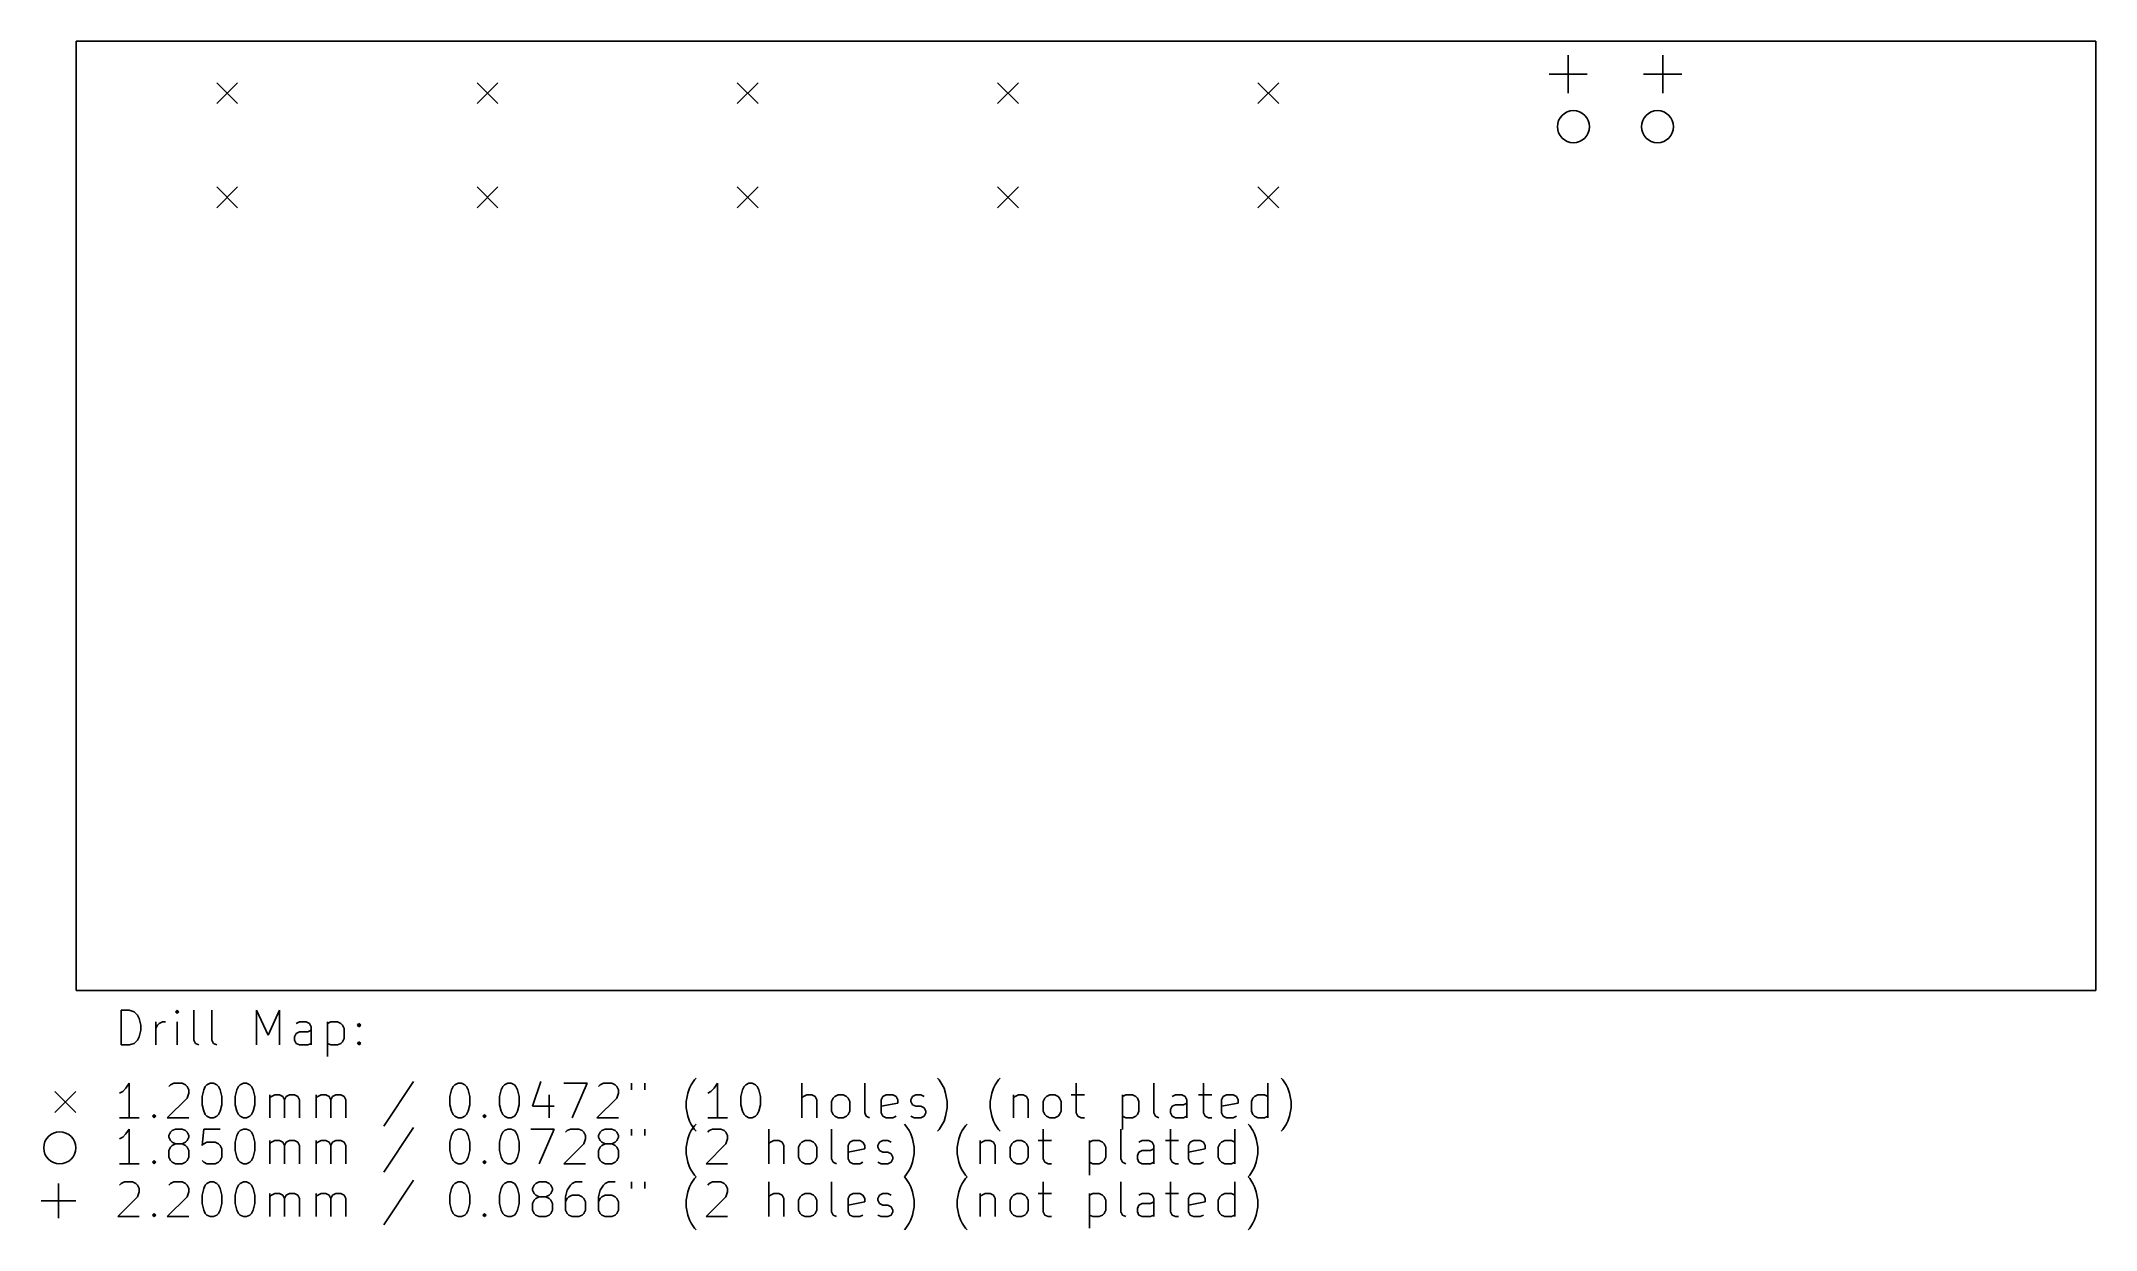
# Model space of a CAD drawing. Extents: x 3.64 to 8.31, y -4.96 to -2.26.
import ezdxf

# ---------------------------------------------------------------- set-up
doc = ezdxf.new("R2010")
doc.units = 0
doc.header["$MEASUREMENT"] = 0
doc.layers.add('BLACK', color=7, linetype='CONTINUOUS')

msp = doc.modelspace()

# ---------------------------------------------------------------- linework, layer by layer
at = {"layer": 'BLACK', "linetype": 'CONTINUOUS'}
for p, q in [((3.7244, -2.2638), (8.3071, -2.2638)), ((3.7244, -4.4173), (3.7244, -2.2638)), ((8.3071, -2.2638), (8.3071, -4.4173)), ((7.1096, -2.2953), (7.1096, -2.3819)), ((7.3242, -2.2953), (7.3242, -2.3819)), ((4.0433, -2.3583), (4.0906, -2.4055)), ((4.0906, -2.3583), (4.0433, -2.4055)), ((4.6339, -2.3583), (4.6811, -2.4055)), ((4.6811, -2.3583), (4.6339, -2.4055)), ((5.2244, -2.3583), (5.2717, -2.4055)), ((5.2717, -2.3583), (5.2244, -2.4055)), ((5.815, -2.3583), (5.8622, -2.4055)), ((5.8622, -2.3583), (5.815, -2.4055)), ((6.4055, -2.3583), (6.4528, -2.4055)), ((6.4528, -2.3583), (6.4055, -2.4055)), ((7.0663, -2.3386), (7.153, -2.3386)), ((7.2809, -2.3386), (7.3675, -2.3386)), ((4.0433, -2.5945), (4.0906, -2.6417)), ((4.0906, -2.5945), (4.0433, -2.6417)), ((4.6339, -2.5945), (4.6811, -2.6417)), ((4.6811, -2.5945), (4.6339, -2.6417)), ((5.2244, -2.5945), (5.2717, -2.6417)), ((5.2717, -2.5945), (5.2244, -2.6417)), ((5.815, -2.5945), (5.8622, -2.6417)), ((5.8622, -2.5945), (5.815, -2.6417)), ((6.4055, -2.5945), (6.4528, -2.6417)), ((6.4528, -2.5945), (6.4055, -2.6417)), ((8.3071, -4.4173), (3.7244, -4.4173)), ((3.8261, -4.5409), (3.8261, -4.4622)), ((3.8261, -4.4622), (3.8448, -4.4622)), ((3.8448, -4.4622), (3.8561, -4.4659)), ((3.8561, -4.4659), (3.8636, -4.4734)), ((3.8636, -4.4734), (3.8673, -4.4809)), ((3.9536, -4.4622), (3.9498, -4.4659)), ((3.9498, -4.4659), (3.9536, -4.4697)), ((3.9573, -4.4659), (3.9536, -4.4622)), ((3.9536, -4.4622), (3.9536, -4.4697)), ((3.9536, -4.4697), (3.9573, -4.4659)), ((3.9911, -4.5297), (3.9911, -4.4622)), ((4.0323, -4.5297), (4.0323, -4.4622)), ((4.1336, -4.5409), (4.1336, -4.4622)), ((4.1336, -4.4622), (4.1598, -4.5184)), ((4.1598, -4.5184), (4.186, -4.4622)), ((4.186, -4.4622), (4.186, -4.5409)), ((3.8673, -4.5222), (3.8636, -4.5297)), ((3.8673, -4.4809), (3.8711, -4.4959)), ((3.8711, -4.5072), (3.8673, -4.5222)), ((3.8711, -4.4959), (3.8711, -4.5072)), ((3.9048, -4.5409), (3.9048, -4.4884)), ((3.9048, -4.5034), (3.9086, -4.4959)), ((3.9086, -4.4959), (3.9123, -4.4922)), ((3.9123, -4.4922), (3.9198, -4.4884)), ((3.9198, -4.4884), (3.9273, -4.4884)), ((3.9536, -4.5409), (3.9536, -4.4884)), ((4.2198, -4.5222), (4.2235, -4.5147)), ((4.2198, -4.5297), (4.2198, -4.5222)), ((4.231, -4.4884), (4.2235, -4.4922)), ((4.2235, -4.5147), (4.231, -4.5109)), ((4.246, -4.4884), (4.231, -4.4884)), ((4.231, -4.5109), (4.2498, -4.5109)), ((4.2535, -4.4922), (4.246, -4.4884)), ((4.2498, -4.5109), (4.2573, -4.5072)), ((4.2573, -4.4997), (4.2535, -4.4922)), ((4.2573, -4.5409), (4.2573, -4.4997)), ((4.2948, -4.4884), (4.2948, -4.5672)), ((4.2948, -4.4922), (4.3023, -4.4884)), ((4.3023, -4.4884), (4.3173, -4.4884)), ((4.3173, -4.4884), (4.3248, -4.4922)), ((4.3248, -4.4922), (4.3285, -4.4959)), ((4.3285, -4.4959), (4.3323, -4.5034)), ((4.3323, -4.5034), (4.3323, -4.5259)), ((4.3623, -4.4959), (4.366, -4.4922)), ((4.366, -4.4997), (4.3623, -4.4959)), ((4.366, -4.4922), (4.3698, -4.4959)), ((4.366, -4.4922), (4.366, -4.4997)), ((4.3698, -4.4959), (4.366, -4.4997)), ((3.8448, -4.5409), (3.8261, -4.5409)), ((3.8561, -4.5372), (3.8448, -4.5409)), ((3.8636, -4.5297), (3.8561, -4.5372)), ((3.9948, -4.5372), (3.9911, -4.5297)), ((4.0023, -4.5409), (3.9948, -4.5372)), ((4.0361, -4.5372), (4.0323, -4.5297)), ((4.0436, -4.5409), (4.0361, -4.5372)), ((4.2235, -4.5372), (4.2198, -4.5297)), ((4.231, -4.5409), (4.2235, -4.5372)), ((4.2498, -4.5409), (4.231, -4.5409)), ((4.2573, -4.5372), (4.2498, -4.5409)), ((4.3023, -4.5409), (4.2948, -4.5372)), ((4.3173, -4.5409), (4.3023, -4.5409)), ((4.3248, -4.5372), (4.3173, -4.5409)), ((4.3285, -4.5334), (4.3248, -4.5372)), ((4.3323, -4.5259), (4.3285, -4.5334)), ((4.3623, -4.5372), (4.366, -4.5334)), ((4.366, -4.5409), (4.3623, -4.5372)), ((4.366, -4.5334), (4.3698, -4.5372)), ((4.366, -4.5334), (4.366, -4.5409)), ((4.3698, -4.5372), (4.366, -4.5409)), ((3.6762, -4.6467), (3.7234, -4.6939)), ((3.7234, -4.6467), (3.6762, -4.6939)), ((3.8298, -4.6463), (3.8223, -4.65)), ((3.8373, -4.6388), (3.8298, -4.6463)), ((3.8448, -4.6276), (3.8373, -4.6388)), ((3.8448, -4.7063), (3.8448, -4.6276)), ((3.9761, -4.6613), (3.9311, -4.7063)), ((3.9348, -4.6351), (3.9386, -4.6313)), ((3.9386, -4.6313), (3.9461, -4.6276)), ((3.9461, -4.6276), (3.9648, -4.6276)), ((3.9648, -4.6276), (3.9723, -4.6313)), ((3.9723, -4.6313), (3.9761, -4.6351)), ((3.9761, -4.6351), (3.9798, -4.6426)), ((3.9798, -4.65), (3.9761, -4.6613)), ((3.9798, -4.6426), (3.9798, -4.65)), ((4.0098, -4.6575), (4.0136, -4.6426)), ((4.0098, -4.6763), (4.0098, -4.6575)), ((4.0136, -4.6426), (4.0173, -4.6351)), ((4.0173, -4.6351), (4.0211, -4.6313)), ((4.0211, -4.6313), (4.0286, -4.6276)), ((4.0286, -4.6276), (4.0361, -4.6276)), ((4.0361, -4.6276), (4.0436, -4.6313)), ((4.0436, -4.6313), (4.0473, -4.6351)), ((4.0473, -4.6351), (4.0511, -4.6426)), ((4.0511, -4.6426), (4.0548, -4.6575)), ((4.0548, -4.6575), (4.0548, -4.6763)), ((4.0848, -4.6575), (4.0886, -4.6426)), ((4.0848, -4.6763), (4.0848, -4.6575)), ((4.0886, -4.6426), (4.0923, -4.6351)), ((4.0923, -4.6351), (4.0961, -4.6313)), ((4.0961, -4.6313), (4.1036, -4.6276)), ((4.1036, -4.6276), (4.1111, -4.6276)), ((4.1111, -4.6276), (4.1186, -4.6313)), ((4.1186, -4.6313), (4.1223, -4.6351)), ((4.1223, -4.6351), (4.1261, -4.6426)), ((4.1261, -4.6426), (4.1298, -4.6575)), ((4.1298, -4.6575), (4.1298, -4.6763)), ((4.1636, -4.7063), (4.1636, -4.6538)), ((4.1636, -4.6613), (4.1673, -4.6575)), ((4.1673, -4.6575), (4.1748, -4.6538)), ((4.1748, -4.6538), (4.186, -4.6538)), ((4.186, -4.6538), (4.1935, -4.6575)), ((4.1935, -4.6575), (4.1973, -4.665)), ((4.1973, -4.665), (4.201, -4.6575)), ((4.201, -4.6575), (4.2085, -4.6538)), ((4.2085, -4.6538), (4.2198, -4.6538)), ((4.2198, -4.6538), (4.2273, -4.6575)), ((4.2273, -4.6575), (4.231, -4.665)), ((4.2685, -4.7063), (4.2685, -4.6538)), ((4.2685, -4.6613), (4.2723, -4.6575)), ((4.2723, -4.6575), (4.2798, -4.6538)), ((4.2798, -4.6538), (4.291, -4.6538)), ((4.291, -4.6538), (4.2985, -4.6575)), ((4.2985, -4.6575), (4.3023, -4.665)), ((4.3023, -4.665), (4.306, -4.6575)), ((4.306, -4.6575), (4.3135, -4.6538)), ((4.3135, -4.6538), (4.3248, -4.6538)), ((4.3248, -4.6538), (4.3323, -4.6575)), ((4.3323, -4.6575), (4.336, -4.665)), ((4.4898, -4.6238), (4.4223, -4.725)), ((4.5723, -4.6575), (4.576, -4.6426)), ((4.5723, -4.6763), (4.5723, -4.6575)), ((4.576, -4.6426), (4.5797, -4.6351)), ((4.5797, -4.6351), (4.5835, -4.6313)), ((4.5835, -4.6313), (4.591, -4.6276)), ((4.591, -4.6276), (4.5985, -4.6276)), ((4.5985, -4.6276), (4.606, -4.6313)), ((4.606, -4.6313), (4.6097, -4.6351)), ((4.6097, -4.6351), (4.6135, -4.6426)), ((4.6135, -4.6426), (4.6172, -4.6575)), ((4.6172, -4.6575), (4.6172, -4.6763)), ((4.6847, -4.6575), (4.6885, -4.6426)), ((4.6847, -4.6763), (4.6847, -4.6575)), ((4.6885, -4.6426), (4.6922, -4.6351)), ((4.6922, -4.6351), (4.696, -4.6313)), ((4.696, -4.6313), (4.7035, -4.6276)), ((4.7035, -4.6276), (4.711, -4.6276)), ((4.711, -4.6276), (4.7185, -4.6313)), ((4.7185, -4.6313), (4.7222, -4.6351)), ((4.7222, -4.6351), (4.726, -4.6426)), ((4.726, -4.6426), (4.7297, -4.6575)), ((4.7297, -4.6575), (4.7297, -4.6763)), ((4.7785, -4.6238), (4.7597, -4.68)), ((4.7972, -4.6538), (4.7972, -4.7063)), ((4.831, -4.6276), (4.8835, -4.6276)), ((4.8835, -4.6276), (4.8497, -4.7063)), ((4.951, -4.6613), (4.906, -4.7063)), ((4.9097, -4.6351), (4.9135, -4.6313)), ((4.9135, -4.6313), (4.921, -4.6276)), ((4.921, -4.6276), (4.9397, -4.6276)), ((4.9397, -4.6276), (4.9472, -4.6313)), ((4.9472, -4.6313), (4.951, -4.6351)), ((4.951, -4.6351), (4.9547, -4.6426)), ((4.9547, -4.65), (4.951, -4.6613)), ((4.9547, -4.6426), (4.9547, -4.65)), ((4.9847, -4.6276), (4.9847, -4.6426)), ((5.0147, -4.6276), (5.0147, -4.6426)), ((5.1084, -4.6688), (5.1122, -4.65)), ((5.1122, -4.65), (5.1159, -4.6388)), ((5.1159, -4.6388), (5.1197, -4.6313)), ((5.1197, -4.6313), (5.1272, -4.6201)), ((5.1272, -4.6201), (5.1309, -4.6163)), ((5.1647, -4.6463), (5.1572, -4.65)), ((5.1722, -4.6388), (5.1647, -4.6463)), ((5.1797, -4.6276), (5.1722, -4.6388)), ((5.1797, -4.7063), (5.1797, -4.6276)), ((5.2322, -4.6575), (5.2359, -4.6426)), ((5.2322, -4.6763), (5.2322, -4.6575)), ((5.2359, -4.6426), (5.2397, -4.6351)), ((5.2397, -4.6351), (5.2434, -4.6313)), ((5.2434, -4.6313), (5.2509, -4.6276)), ((5.2509, -4.6276), (5.2584, -4.6276)), ((5.2584, -4.6276), (5.2659, -4.6313)), ((5.2659, -4.6313), (5.2697, -4.6351)), ((5.2697, -4.6351), (5.2734, -4.6426)), ((5.2734, -4.6426), (5.2772, -4.6575)), ((5.2772, -4.6575), (5.2772, -4.6763)), ((5.3709, -4.7063), (5.3709, -4.6276)), ((5.3746, -4.6575), (5.3709, -4.6613)), ((5.3821, -4.6538), (5.3746, -4.6575)), ((5.3934, -4.6538), (5.3821, -4.6538)), ((5.4009, -4.6575), (5.3934, -4.6538)), ((5.4046, -4.665), (5.4009, -4.6575)), ((5.4384, -4.6688), (5.4421, -4.6613)), ((5.4421, -4.6613), (5.4459, -4.6575)), ((5.4459, -4.6575), (5.4534, -4.6538)), ((5.4534, -4.6538), (5.4646, -4.6538)), ((5.4646, -4.6538), (5.4721, -4.6575)), ((5.4721, -4.6575), (5.4759, -4.6613)), ((5.4759, -4.6613), (5.4796, -4.6688)), ((5.5134, -4.695), (5.5134, -4.6276)), ((5.5509, -4.665), (5.5546, -4.6575)), ((5.5546, -4.6575), (5.5621, -4.6538)), ((5.5621, -4.6538), (5.5771, -4.6538)), ((5.5771, -4.6538), (5.5846, -4.6575)), ((5.5846, -4.6575), (5.5884, -4.665)), ((5.6184, -4.665), (5.6221, -4.6575)), ((5.6221, -4.6575), (5.6296, -4.6538)), ((5.6296, -4.6538), (5.6409, -4.6538)), ((5.6409, -4.6538), (5.6484, -4.6575)), ((5.6821, -4.6201), (5.6784, -4.6163)), ((5.6896, -4.6313), (5.6821, -4.6201)), ((5.6934, -4.6388), (5.6896, -4.6313)), ((5.6971, -4.65), (5.6934, -4.6388)), ((5.7009, -4.6688), (5.6971, -4.65)), ((5.7983, -4.6688), (5.8021, -4.65)), ((5.8021, -4.65), (5.8058, -4.6388)), ((5.8058, -4.6388), (5.8096, -4.6313)), ((5.8096, -4.6313), (5.8171, -4.6201)), ((5.8171, -4.6201), (5.8208, -4.6163)), ((5.8508, -4.6538), (5.8508, -4.7063)), ((5.8508, -4.6613), (5.8546, -4.6575)), ((5.8546, -4.6575), (5.8621, -4.6538)), ((5.8621, -4.6538), (5.8733, -4.6538)), ((5.8733, -4.6538), (5.8808, -4.6575)), ((5.8808, -4.6575), (5.8846, -4.665)), ((5.9183, -4.6688), (5.9221, -4.6613)), ((5.9221, -4.6613), (5.9258, -4.6575)), ((5.9258, -4.6575), (5.9333, -4.6538)), ((5.9333, -4.6538), (5.9446, -4.6538)), ((5.9446, -4.6538), (5.9521, -4.6575)), ((5.9521, -4.6575), (5.9558, -4.6613)), ((5.9558, -4.6613), (5.9596, -4.6688)), ((5.9821, -4.6538), (6.0121, -4.6538)), ((5.9933, -4.6276), (5.9933, -4.695)), ((6.0983, -4.6538), (6.0983, -4.7325)), ((6.0983, -4.6575), (6.1058, -4.6538)), ((6.1058, -4.6538), (6.1208, -4.6538)), ((6.1208, -4.6538), (6.1283, -4.6575)), ((6.1283, -4.6575), (6.1321, -4.6613)), ((6.1321, -4.6613), (6.1358, -4.6688)), ((6.1696, -4.695), (6.1696, -4.6276)), ((6.2183, -4.6538), (6.2108, -4.6575)), ((6.2333, -4.6538), (6.2183, -4.6538)), ((6.2408, -4.6575), (6.2333, -4.6538)), ((6.2445, -4.665), (6.2408, -4.6575)), ((6.2708, -4.6538), (6.3008, -4.6538)), ((6.282, -4.6276), (6.282, -4.695)), ((6.3233, -4.665), (6.327, -4.6575)), ((6.327, -4.6575), (6.3345, -4.6538)), ((6.3345, -4.6538), (6.3495, -4.6538)), ((6.3495, -4.6538), (6.357, -4.6575)), ((6.357, -4.6575), (6.3608, -4.665)), ((6.3908, -4.6688), (6.3945, -4.6613)), ((6.3945, -4.6613), (6.3983, -4.6575)), ((6.3983, -4.6575), (6.4058, -4.6538)), ((6.4058, -4.6538), (6.4208, -4.6538)), ((6.4208, -4.6538), (6.4283, -4.6575)), ((6.4283, -4.7063), (6.4283, -4.6276)), ((6.462, -4.6201), (6.4583, -4.6163)), ((6.4695, -4.6313), (6.462, -4.6201)), ((6.4733, -4.6388), (6.4695, -4.6313)), ((6.477, -4.65), (6.4733, -4.6388)), ((6.4808, -4.6688), (6.477, -4.65)), ((3.8673, -4.7063), (3.8223, -4.7063)), ((3.8973, -4.7025), (3.9011, -4.6988)), ((3.9011, -4.7063), (3.8973, -4.7025)), ((3.9011, -4.6988), (3.9048, -4.7025)), ((3.9011, -4.6988), (3.9011, -4.7063)), ((3.9048, -4.7025), (3.9011, -4.7063)), ((3.9311, -4.7063), (3.9798, -4.7063)), ((4.0136, -4.6913), (4.0098, -4.6763)), ((4.0173, -4.6988), (4.0136, -4.6913)), ((4.0211, -4.7025), (4.0173, -4.6988)), ((4.0286, -4.7063), (4.0211, -4.7025)), ((4.0361, -4.7063), (4.0286, -4.7063)), ((4.0436, -4.7025), (4.0361, -4.7063)), ((4.0473, -4.6988), (4.0436, -4.7025)), ((4.0511, -4.6913), (4.0473, -4.6988)), ((4.0548, -4.6763), (4.0511, -4.6913)), ((4.0886, -4.6913), (4.0848, -4.6763)), ((4.0923, -4.6988), (4.0886, -4.6913)), ((4.0961, -4.7025), (4.0923, -4.6988)), ((4.1036, -4.7063), (4.0961, -4.7025)), ((4.1111, -4.7063), (4.1036, -4.7063)), ((4.1186, -4.7025), (4.1111, -4.7063)), ((4.1223, -4.6988), (4.1186, -4.7025)), ((4.1261, -4.6913), (4.1223, -4.6988)), ((4.1298, -4.6763), (4.1261, -4.6913)), ((4.1973, -4.665), (4.1973, -4.7063)), ((4.231, -4.665), (4.231, -4.7063)), ((4.3023, -4.665), (4.3023, -4.7063)), ((4.336, -4.665), (4.336, -4.7063)), ((4.576, -4.6913), (4.5723, -4.6763)), ((4.5797, -4.6988), (4.576, -4.6913)), ((4.5835, -4.7025), (4.5797, -4.6988)), ((4.591, -4.7063), (4.5835, -4.7025)), ((4.5985, -4.7063), (4.591, -4.7063)), ((4.606, -4.7025), (4.5985, -4.7063)), ((4.6097, -4.6988), (4.606, -4.7025)), ((4.6135, -4.6913), (4.6097, -4.6988)), ((4.6172, -4.6763), (4.6135, -4.6913)), ((4.6472, -4.7025), (4.651, -4.6988)), ((4.651, -4.7063), (4.6472, -4.7025)), ((4.651, -4.6988), (4.6547, -4.7025)), ((4.651, -4.6988), (4.651, -4.7063)), ((4.6547, -4.7025), (4.651, -4.7063)), ((4.6885, -4.6913), (4.6847, -4.6763)), ((4.6922, -4.6988), (4.6885, -4.6913)), ((4.696, -4.7025), (4.6922, -4.6988)), ((4.7035, -4.7063), (4.696, -4.7025)), ((4.711, -4.7063), (4.7035, -4.7063)), ((4.7185, -4.7025), (4.711, -4.7063)), ((4.7222, -4.6988), (4.7185, -4.7025)), ((4.726, -4.6913), (4.7222, -4.6988)), ((4.7297, -4.6763), (4.726, -4.6913)), ((4.7597, -4.68), (4.8085, -4.68)), ((4.906, -4.7063), (4.9547, -4.7063)), ((5.1084, -4.6838), (5.1084, -4.6688)), ((5.1122, -4.7025), (5.1084, -4.6838)), ((5.1159, -4.7138), (5.1122, -4.7025)), ((5.2022, -4.7063), (5.1572, -4.7063)), ((5.2359, -4.6913), (5.2322, -4.6763)), ((5.2397, -4.6988), (5.2359, -4.6913)), ((5.2434, -4.7025), (5.2397, -4.6988)), ((5.2509, -4.7063), (5.2434, -4.7025)), ((5.2584, -4.7063), (5.2509, -4.7063)), ((5.2659, -4.7025), (5.2584, -4.7063)), ((5.2697, -4.6988), (5.2659, -4.7025)), ((5.2734, -4.6913), (5.2697, -4.6988)), ((5.2772, -4.6763), (5.2734, -4.6913)), ((5.4046, -4.7063), (5.4046, -4.665)), ((5.4384, -4.6913), (5.4384, -4.6688)), ((5.4421, -4.6988), (5.4384, -4.6913)), ((5.4459, -4.7025), (5.4421, -4.6988)), ((5.4534, -4.7063), (5.4459, -4.7025)), ((5.4646, -4.7063), (5.4534, -4.7063)), ((5.4721, -4.7025), (5.4646, -4.7063)), ((5.4759, -4.6988), (5.4721, -4.7025)), ((5.4796, -4.6913), (5.4759, -4.6988)), ((5.4796, -4.6688), (5.4796, -4.6913)), ((5.5171, -4.7025), (5.5134, -4.695)), ((5.5246, -4.7063), (5.5171, -4.7025)), ((5.5509, -4.695), (5.5509, -4.665)), ((5.5884, -4.6725), (5.5509, -4.68)), ((5.5546, -4.7025), (5.5509, -4.695)), ((5.5621, -4.7063), (5.5546, -4.7025)), ((5.5771, -4.7063), (5.5621, -4.7063)), ((5.5846, -4.7025), (5.5771, -4.7063)), ((5.5884, -4.665), (5.5884, -4.6725)), ((5.6184, -4.6688), (5.6184, -4.665)), ((5.6221, -4.6763), (5.6184, -4.6688)), ((5.6184, -4.7025), (5.6259, -4.7063)), ((5.6296, -4.68), (5.6221, -4.6763)), ((5.6259, -4.7063), (5.6409, -4.7063)), ((5.6409, -4.68), (5.6296, -4.68)), ((5.6484, -4.6838), (5.6409, -4.68)), ((5.6409, -4.7063), (5.6484, -4.7025)), ((5.6521, -4.6913), (5.6484, -4.6838)), ((5.6484, -4.7025), (5.6521, -4.695)), ((5.6521, -4.695), (5.6521, -4.6913)), ((5.6934, -4.7138), (5.6971, -4.7025)), ((5.6971, -4.7025), (5.7009, -4.6838)), ((5.7009, -4.6838), (5.7009, -4.6688)), ((5.7983, -4.6838), (5.7983, -4.6688)), ((5.8021, -4.7025), (5.7983, -4.6838)), ((5.8058, -4.7138), (5.8021, -4.7025)), ((5.8846, -4.665), (5.8846, -4.7063)), ((5.9183, -4.6913), (5.9183, -4.6688)), ((5.9221, -4.6988), (5.9183, -4.6913)), ((5.9258, -4.7025), (5.9221, -4.6988)), ((5.9333, -4.7063), (5.9258, -4.7025)), ((5.9446, -4.7063), (5.9333, -4.7063)), ((5.9521, -4.7025), (5.9446, -4.7063)), ((5.9558, -4.6988), (5.9521, -4.7025)), ((5.9596, -4.6913), (5.9558, -4.6988)), ((5.9596, -4.6688), (5.9596, -4.6913)), ((5.9933, -4.695), (5.9971, -4.7025)), ((5.9971, -4.7025), (6.0046, -4.7063)), ((6.0046, -4.7063), (6.0121, -4.7063)), ((6.1058, -4.7063), (6.0983, -4.7025)), ((6.1208, -4.7063), (6.1058, -4.7063)), ((6.1283, -4.7025), (6.1208, -4.7063)), ((6.1321, -4.6988), (6.1283, -4.7025)), ((6.1358, -4.6913), (6.1321, -4.6988)), ((6.1358, -4.6688), (6.1358, -4.6913)), ((6.1733, -4.7025), (6.1696, -4.695)), ((6.1808, -4.7063), (6.1733, -4.7025)), ((6.207, -4.6875), (6.2108, -4.68)), ((6.207, -4.695), (6.207, -4.6875)), ((6.2108, -4.7025), (6.207, -4.695)), ((6.2108, -4.68), (6.2183, -4.6763)), ((6.2183, -4.7063), (6.2108, -4.7025)), ((6.2183, -4.6763), (6.237, -4.6763)), ((6.237, -4.7063), (6.2183, -4.7063)), ((6.237, -4.6763), (6.2445, -4.6725)), ((6.2445, -4.7025), (6.237, -4.7063)), ((6.2445, -4.7063), (6.2445, -4.665)), ((6.282, -4.695), (6.2858, -4.7025)), ((6.2858, -4.7025), (6.2933, -4.7063)), ((6.2933, -4.7063), (6.3008, -4.7063)), ((6.3233, -4.695), (6.3233, -4.665)), ((6.3608, -4.6725), (6.3233, -4.68)), ((6.327, -4.7025), (6.3233, -4.695)), ((6.3345, -4.7063), (6.327, -4.7025)), ((6.3495, -4.7063), (6.3345, -4.7063)), ((6.357, -4.7025), (6.3495, -4.7063)), ((6.3608, -4.665), (6.3608, -4.6725)), ((6.3908, -4.6913), (6.3908, -4.6688)), ((6.3945, -4.6988), (6.3908, -4.6913)), ((6.3983, -4.7025), (6.3945, -4.6988)), ((6.4058, -4.7063), (6.3983, -4.7025)), ((6.4208, -4.7063), (6.4058, -4.7063)), ((6.4283, -4.7025), (6.4208, -4.7063)), ((6.4733, -4.7138), (6.477, -4.7025)), ((6.477, -4.7025), (6.4808, -4.6838)), ((6.4808, -4.6838), (6.4808, -4.6688)), ((3.8298, -4.7502), (3.8223, -4.754)), ((3.8373, -4.7427), (3.8298, -4.7502)), ((3.8448, -4.7315), (3.8373, -4.7427)), ((3.8448, -4.8102), (3.8448, -4.7315)), ((3.9348, -4.7465), (3.9386, -4.739)), ((3.9348, -4.7502), (3.9348, -4.7465)), ((3.9386, -4.7577), (3.9348, -4.7502)), ((3.9386, -4.739), (3.9423, -4.7352)), ((3.9423, -4.7352), (3.9498, -4.7315)), ((3.9498, -4.7315), (3.9648, -4.7315)), ((3.9648, -4.7315), (3.9723, -4.7352)), ((3.9723, -4.7352), (3.9761, -4.739)), ((3.9761, -4.739), (3.9798, -4.7465)), ((3.9798, -4.7502), (3.9761, -4.7577)), ((3.9798, -4.7465), (3.9798, -4.7502)), ((4.0136, -4.7315), (4.0098, -4.769)), ((4.0511, -4.7315), (4.0136, -4.7315)), ((4.0848, -4.7615), (4.0886, -4.7465)), ((4.0886, -4.7465), (4.0923, -4.739)), ((4.0923, -4.739), (4.0961, -4.7352)), ((4.0961, -4.7352), (4.1036, -4.7315)), ((4.1036, -4.7315), (4.1111, -4.7315)), ((4.1111, -4.7315), (4.1186, -4.7352)), ((4.1186, -4.7352), (4.1223, -4.739)), ((4.1223, -4.739), (4.1261, -4.7465)), ((4.1261, -4.7465), (4.1298, -4.7615)), ((4.4898, -4.7277), (4.4223, -4.829)), ((4.5723, -4.7615), (4.576, -4.7465)), ((4.576, -4.7465), (4.5797, -4.739)), ((4.5797, -4.739), (4.5835, -4.7352)), ((4.5835, -4.7352), (4.591, -4.7315)), ((4.591, -4.7315), (4.5985, -4.7315)), ((4.5985, -4.7315), (4.606, -4.7352)), ((4.606, -4.7352), (4.6097, -4.739)), ((4.6097, -4.739), (4.6135, -4.7465)), ((4.6135, -4.7465), (4.6172, -4.7615)), ((4.6847, -4.7615), (4.6885, -4.7465)), ((4.6885, -4.7465), (4.6922, -4.739)), ((4.6922, -4.739), (4.696, -4.7352)), ((4.696, -4.7352), (4.7035, -4.7315)), ((4.7035, -4.7315), (4.711, -4.7315)), ((4.711, -4.7315), (4.7185, -4.7352)), ((4.7185, -4.7352), (4.7222, -4.739)), ((4.7222, -4.739), (4.726, -4.7465)), ((4.726, -4.7465), (4.7297, -4.7615)), ((4.756, -4.7315), (4.8085, -4.7315)), ((4.8085, -4.7315), (4.7747, -4.8102)), ((4.8347, -4.739), (4.8385, -4.7352)), ((4.8385, -4.7352), (4.846, -4.7315)), ((4.846, -4.7315), (4.8647, -4.7315)), ((4.8647, -4.7315), (4.8722, -4.7352)), ((4.8722, -4.7352), (4.876, -4.739)), ((4.876, -4.739), (4.8797, -4.7465)), ((4.8797, -4.754), (4.876, -4.7652)), ((4.8797, -4.7465), (4.8797, -4.754)), ((4.9097, -4.7465), (4.9135, -4.739)), ((4.9097, -4.7502), (4.9097, -4.7465)), ((4.9135, -4.7577), (4.9097, -4.7502)), ((4.9135, -4.739), (4.9172, -4.7352)), ((4.9172, -4.7352), (4.9247, -4.7315)), ((4.9247, -4.7315), (4.9397, -4.7315)), ((4.9397, -4.7315), (4.9472, -4.7352)), ((4.9472, -4.7352), (4.951, -4.739)), ((4.951, -4.739), (4.9547, -4.7465)), ((4.9547, -4.7502), (4.951, -4.7577)), ((4.9547, -4.7465), (4.9547, -4.7502)), ((4.9847, -4.7315), (4.9847, -4.7465)), ((5.0147, -4.7315), (5.0147, -4.7465)), ((5.1084, -4.7727), (5.1122, -4.754)), ((5.1122, -4.754), (5.1159, -4.7427)), ((5.1197, -4.7213), (5.1159, -4.7138)), ((5.1159, -4.7427), (5.1197, -4.7352)), ((5.1272, -4.7325), (5.1197, -4.7213)), ((5.1197, -4.7352), (5.1272, -4.724)), ((5.1272, -4.724), (5.1309, -4.7202)), ((5.1309, -4.7363), (5.1272, -4.7325)), ((5.1572, -4.739), (5.1609, -4.7352)), ((5.1609, -4.7352), (5.1684, -4.7315)), ((5.1684, -4.7315), (5.1872, -4.7315)), ((5.1872, -4.7315), (5.1947, -4.7352)), ((5.1947, -4.7352), (5.1984, -4.739)), ((5.1984, -4.739), (5.2022, -4.7465)), ((5.2022, -4.754), (5.1984, -4.7652)), ((5.2022, -4.7465), (5.2022, -4.754)), ((5.2959, -4.8102), (5.2959, -4.7315)), ((5.4384, -4.799), (5.4384, -4.7315)), ((5.6071, -4.724), (5.6034, -4.7202)), ((5.6146, -4.7352), (5.6071, -4.724)), ((5.6184, -4.7427), (5.6146, -4.7352)), ((5.6221, -4.754), (5.6184, -4.7427)), ((5.6259, -4.7727), (5.6221, -4.754)), ((5.6784, -4.7363), (5.6821, -4.7325)), ((5.6821, -4.7325), (5.6896, -4.7213)), ((5.6896, -4.7213), (5.6934, -4.7138)), ((5.7234, -4.7727), (5.7271, -4.754)), ((5.7271, -4.754), (5.7309, -4.7427)), ((5.7309, -4.7427), (5.7346, -4.7352)), ((5.7346, -4.7352), (5.7421, -4.724)), ((5.7421, -4.724), (5.7459, -4.7202)), ((5.8096, -4.7213), (5.8058, -4.7138)), ((5.8171, -4.7325), (5.8096, -4.7213)), ((5.8208, -4.7363), (5.8171, -4.7325)), ((5.9183, -4.7315), (5.9183, -4.799)), ((6.0946, -4.799), (6.0946, -4.7315)), ((6.207, -4.7315), (6.207, -4.799)), ((6.3533, -4.8102), (6.3533, -4.7315)), ((6.387, -4.724), (6.3833, -4.7202)), ((6.3945, -4.7352), (6.387, -4.724)), ((6.3983, -4.7427), (6.3945, -4.7352)), ((6.402, -4.754), (6.3983, -4.7427)), ((6.4058, -4.7727), (6.402, -4.754)), ((6.4583, -4.7363), (6.462, -4.7325)), ((6.462, -4.7325), (6.4695, -4.7213)), ((6.4695, -4.7213), (6.4733, -4.7138)), ((3.9386, -4.7727), (3.9348, -4.7802)), ((3.9348, -4.7802), (3.9348, -4.7952)), ((3.9348, -4.7952), (3.9386, -4.8027)), ((3.9423, -4.7615), (3.9386, -4.7577)), ((3.9423, -4.769), (3.9386, -4.7727)), ((3.9498, -4.7652), (3.9423, -4.7615)), ((3.9498, -4.7652), (3.9423, -4.769)), ((3.9648, -4.7652), (3.9498, -4.7652)), ((3.9723, -4.7615), (3.9648, -4.7652)), ((3.9723, -4.769), (3.9648, -4.7652)), ((3.9761, -4.7577), (3.9723, -4.7615)), ((3.9761, -4.7727), (3.9723, -4.769)), ((3.9798, -4.7802), (3.9761, -4.7727)), ((3.9761, -4.8027), (3.9798, -4.7952)), ((3.9798, -4.7952), (3.9798, -4.7802)), ((4.0098, -4.769), (4.0136, -4.7652)), ((4.0136, -4.7652), (4.0211, -4.7615)), ((4.0211, -4.7615), (4.0398, -4.7615)), ((4.0398, -4.7615), (4.0473, -4.7652)), ((4.0473, -4.7652), (4.0511, -4.769)), ((4.0511, -4.769), (4.0548, -4.7765)), ((4.0548, -4.7952), (4.0511, -4.8027)), ((4.0548, -4.7765), (4.0548, -4.7952)), ((4.0848, -4.7802), (4.0848, -4.7615)), ((4.0886, -4.7952), (4.0848, -4.7802)), ((4.0923, -4.8027), (4.0886, -4.7952)), ((4.1261, -4.7952), (4.1223, -4.8027)), ((4.1298, -4.7802), (4.1261, -4.7952)), ((4.1298, -4.7615), (4.1298, -4.7802)), ((4.1636, -4.8102), (4.1636, -4.7577)), ((4.1636, -4.7652), (4.1673, -4.7615)), ((4.1673, -4.7615), (4.1748, -4.7577)), ((4.1748, -4.7577), (4.186, -4.7577)), ((4.186, -4.7577), (4.1935, -4.7615)), ((4.1935, -4.7615), (4.1973, -4.769)), ((4.1973, -4.769), (4.201, -4.7615)), ((4.1973, -4.769), (4.1973, -4.8102)), ((4.201, -4.7615), (4.2085, -4.7577)), ((4.2085, -4.7577), (4.2198, -4.7577)), ((4.2198, -4.7577), (4.2273, -4.7615)), ((4.2273, -4.7615), (4.231, -4.769)), ((4.231, -4.769), (4.231, -4.8102)), ((4.2685, -4.8102), (4.2685, -4.7577)), ((4.2685, -4.7652), (4.2723, -4.7615)), ((4.2723, -4.7615), (4.2798, -4.7577)), ((4.2798, -4.7577), (4.291, -4.7577)), ((4.291, -4.7577), (4.2985, -4.7615)), ((4.2985, -4.7615), (4.3023, -4.769)), ((4.3023, -4.769), (4.306, -4.7615)), ((4.3023, -4.769), (4.3023, -4.8102)), ((4.306, -4.7615), (4.3135, -4.7577)), ((4.3135, -4.7577), (4.3248, -4.7577)), ((4.3248, -4.7577), (4.3323, -4.7615)), ((4.3323, -4.7615), (4.336, -4.769)), ((4.336, -4.769), (4.336, -4.8102)), ((4.5723, -4.7802), (4.5723, -4.7615)), ((4.576, -4.7952), (4.5723, -4.7802)), ((4.5797, -4.8027), (4.576, -4.7952)), ((4.6135, -4.7952), (4.6097, -4.8027)), ((4.6172, -4.7802), (4.6135, -4.7952)), ((4.6172, -4.7615), (4.6172, -4.7802)), ((4.6847, -4.7802), (4.6847, -4.7615)), ((4.6885, -4.7952), (4.6847, -4.7802)), ((4.6922, -4.8027), (4.6885, -4.7952)), ((4.726, -4.7952), (4.7222, -4.8027)), ((4.7297, -4.7802), (4.726, -4.7952)), ((4.7297, -4.7615), (4.7297, -4.7802)), ((4.876, -4.7652), (4.831, -4.8102)), ((4.9135, -4.7727), (4.9097, -4.7802)), ((4.9097, -4.7802), (4.9097, -4.7952)), ((4.9097, -4.7952), (4.9135, -4.8027)), ((4.9172, -4.7615), (4.9135, -4.7577)), ((4.9172, -4.769), (4.9135, -4.7727)), ((4.9247, -4.7652), (4.9172, -4.7615)), ((4.9247, -4.7652), (4.9172, -4.769)), ((4.9397, -4.7652), (4.9247, -4.7652)), ((4.9472, -4.7615), (4.9397, -4.7652)), ((4.9472, -4.769), (4.9397, -4.7652)), ((4.951, -4.7577), (4.9472, -4.7615)), ((4.951, -4.7727), (4.9472, -4.769)), ((4.9547, -4.7802), (4.951, -4.7727)), ((4.951, -4.8027), (4.9547, -4.7952)), ((4.9547, -4.7952), (4.9547, -4.7802)), ((5.1084, -4.7877), (5.1084, -4.7727)), ((5.1122, -4.8065), (5.1084, -4.7877)), ((5.1984, -4.7652), (5.1534, -4.8102)), ((5.2997, -4.7615), (5.2959, -4.7652)), ((5.3072, -4.7577), (5.2997, -4.7615)), ((5.3184, -4.7577), (5.3072, -4.7577)), ((5.3259, -4.7615), (5.3184, -4.7577)), ((5.3297, -4.769), (5.3259, -4.7615)), ((5.3297, -4.8102), (5.3297, -4.769)), ((5.3634, -4.7727), (5.3672, -4.7652)), ((5.3634, -4.7952), (5.3634, -4.7727)), ((5.3672, -4.8027), (5.3634, -4.7952)), ((5.3672, -4.7652), (5.3709, -4.7615)), ((5.3709, -4.7615), (5.3784, -4.7577)), ((5.3784, -4.7577), (5.3896, -4.7577)), ((5.3896, -4.7577), (5.3971, -4.7615)), ((5.3971, -4.7615), (5.4009, -4.7652)), ((5.4009, -4.7652), (5.4046, -4.7727)), ((5.4046, -4.7952), (5.4009, -4.8027)), ((5.4046, -4.7727), (5.4046, -4.7952)), ((5.4421, -4.8065), (5.4384, -4.799)), ((5.4759, -4.769), (5.4796, -4.7615)), ((5.4759, -4.799), (5.4759, -4.769)), ((5.5134, -4.7765), (5.4759, -4.784)), ((5.4796, -4.8065), (5.4759, -4.799)), ((5.4796, -4.7615), (5.4871, -4.7577)), ((5.4871, -4.7577), (5.5021, -4.7577)), ((5.5021, -4.7577), (5.5096, -4.7615)), ((5.5096, -4.7615), (5.5134, -4.769)), ((5.5134, -4.769), (5.5134, -4.7765)), ((5.5434, -4.769), (5.5471, -4.7615)), ((5.5434, -4.7727), (5.5434, -4.769)), ((5.5471, -4.7802), (5.5434, -4.7727)), ((5.5471, -4.7615), (5.5546, -4.7577)), ((5.5546, -4.784), (5.5471, -4.7802)), ((5.5546, -4.7577), (5.5659, -4.7577)), ((5.5659, -4.784), (5.5546, -4.784)), ((5.5659, -4.7577), (5.5734, -4.7615)), ((5.5734, -4.7877), (5.5659, -4.784)), ((5.5771, -4.7952), (5.5734, -4.7877)), ((5.5734, -4.8065), (5.5771, -4.799)), ((5.5771, -4.799), (5.5771, -4.7952)), ((5.6221, -4.8065), (5.6259, -4.7877)), ((5.6259, -4.7877), (5.6259, -4.7727)), ((5.7234, -4.7877), (5.7234, -4.7727)), ((5.7271, -4.8065), (5.7234, -4.7877)), ((5.7758, -4.7577), (5.7758, -4.8102)), ((5.7758, -4.7652), (5.7796, -4.7615)), ((5.7796, -4.7615), (5.7871, -4.7577)), ((5.7871, -4.7577), (5.7983, -4.7577)), ((5.7983, -4.7577), (5.8058, -4.7615)), ((5.8058, -4.7615), (5.8096, -4.769)), ((5.8096, -4.769), (5.8096, -4.8102)), ((5.8433, -4.7727), (5.8471, -4.7652)), ((5.8433, -4.7952), (5.8433, -4.7727)), ((5.8471, -4.8027), (5.8433, -4.7952)), ((5.8471, -4.7652), (5.8508, -4.7615)), ((5.8508, -4.7615), (5.8583, -4.7577)), ((5.8583, -4.7577), (5.8696, -4.7577)), ((5.8696, -4.7577), (5.8771, -4.7615)), ((5.8771, -4.7615), (5.8808, -4.7652)), ((5.8808, -4.7652), (5.8846, -4.7727)), ((5.8846, -4.7952), (5.8808, -4.8027)), ((5.8846, -4.7727), (5.8846, -4.7952)), ((5.9071, -4.7577), (5.9371, -4.7577)), ((5.9183, -4.799), (5.9221, -4.8065)), ((6.0233, -4.7577), (6.0233, -4.8365)), ((6.0233, -4.7615), (6.0308, -4.7577)), ((6.0308, -4.7577), (6.0458, -4.7577)), ((6.0458, -4.7577), (6.0533, -4.7615)), ((6.0533, -4.7615), (6.0571, -4.7652)), ((6.0571, -4.7652), (6.0608, -4.7727)), ((6.0608, -4.7952), (6.0571, -4.8027)), ((6.0608, -4.7727), (6.0608, -4.7952)), ((6.0983, -4.8065), (6.0946, -4.799)), ((6.1321, -4.7915), (6.1358, -4.784)), ((6.1321, -4.799), (6.1321, -4.7915)), ((6.1358, -4.8065), (6.1321, -4.799)), ((6.1433, -4.7577), (6.1358, -4.7615)), ((6.1358, -4.784), (6.1433, -4.7802)), ((6.1583, -4.7577), (6.1433, -4.7577)), ((6.1433, -4.7802), (6.1621, -4.7802)), ((6.1658, -4.7615), (6.1583, -4.7577)), ((6.1621, -4.7802), (6.1696, -4.7765)), ((6.1696, -4.769), (6.1658, -4.7615)), ((6.1696, -4.8102), (6.1696, -4.769)), ((6.1958, -4.7577), (6.2258, -4.7577)), ((6.207, -4.799), (6.2108, -4.8065)), ((6.2483, -4.769), (6.252, -4.7615)), ((6.2483, -4.799), (6.2483, -4.769)), ((6.2858, -4.7765), (6.2483, -4.784)), ((6.252, -4.8065), (6.2483, -4.799)), ((6.252, -4.7615), (6.2595, -4.7577)), ((6.2595, -4.7577), (6.2745, -4.7577)), ((6.2745, -4.7577), (6.282, -4.7615)), ((6.282, -4.7615), (6.2858, -4.769)), ((6.2858, -4.769), (6.2858, -4.7765)), ((6.3158, -4.7727), (6.3195, -4.7652)), ((6.3158, -4.7952), (6.3158, -4.7727)), ((6.3195, -4.8027), (6.3158, -4.7952)), ((6.3195, -4.7652), (6.3233, -4.7615)), ((6.3233, -4.7615), (6.3308, -4.7577)), ((6.3308, -4.7577), (6.3458, -4.7577)), ((6.3458, -4.7577), (6.3533, -4.7615)), ((6.402, -4.8065), (6.4058, -4.7877)), ((6.4058, -4.7877), (6.4058, -4.7727)), ((3.8673, -4.8102), (3.8223, -4.8102)), ((3.8973, -4.8065), (3.9011, -4.8027)), ((3.9011, -4.8102), (3.8973, -4.8065)), ((3.9011, -4.8027), (3.9048, -4.8065)), ((3.9011, -4.8027), (3.9011, -4.8102)), ((3.9048, -4.8065), (3.9011, -4.8102)), ((3.9386, -4.8027), (3.9423, -4.8065)), ((3.9423, -4.8065), (3.9498, -4.8102)), ((3.9498, -4.8102), (3.9648, -4.8102)), ((3.9648, -4.8102), (3.9723, -4.8065)), ((3.9723, -4.8065), (3.9761, -4.8027)), ((4.0136, -4.8065), (4.0098, -4.8027)), ((4.0211, -4.8102), (4.0136, -4.8065)), ((4.0398, -4.8102), (4.0211, -4.8102)), ((4.0473, -4.8065), (4.0398, -4.8102)), ((4.0511, -4.8027), (4.0473, -4.8065)), ((4.0961, -4.8065), (4.0923, -4.8027)), ((4.1036, -4.8102), (4.0961, -4.8065)), ((4.1111, -4.8102), (4.1036, -4.8102)), ((4.1186, -4.8065), (4.1111, -4.8102)), ((4.1223, -4.8027), (4.1186, -4.8065)), ((4.4898, -4.8478), (4.4223, -4.9491)), ((4.5835, -4.8065), (4.5797, -4.8027)), ((4.591, -4.8102), (4.5835, -4.8065)), ((4.5985, -4.8102), (4.591, -4.8102)), ((4.606, -4.8065), (4.5985, -4.8102)), ((4.6097, -4.8027), (4.606, -4.8065)), ((4.6472, -4.8065), (4.651, -4.8027)), ((4.651, -4.8102), (4.6472, -4.8065)), ((4.651, -4.8027), (4.6547, -4.8065)), ((4.651, -4.8027), (4.651, -4.8102)), ((4.6547, -4.8065), (4.651, -4.8102)), ((4.696, -4.8065), (4.6922, -4.8027)), ((4.7035, -4.8102), (4.696, -4.8065)), ((4.711, -4.8102), (4.7035, -4.8102)), ((4.7185, -4.8065), (4.711, -4.8102)), ((4.7222, -4.8027), (4.7185, -4.8065)), ((4.831, -4.8102), (4.8797, -4.8102)), ((4.9135, -4.8027), (4.9172, -4.8065)), ((4.9172, -4.8065), (4.9247, -4.8102)), ((4.9247, -4.8102), (4.9397, -4.8102)), ((4.9397, -4.8102), (4.9472, -4.8065)), ((4.9472, -4.8065), (4.951, -4.8027)), ((5.1159, -4.8177), (5.1122, -4.8065)), ((5.1197, -4.8252), (5.1159, -4.8177)), ((5.1272, -4.8365), (5.1197, -4.8252)), ((5.1197, -4.8553), (5.1272, -4.8441)), ((5.1309, -4.8402), (5.1272, -4.8365)), ((5.1272, -4.8441), (5.1309, -4.8403)), ((5.1534, -4.8102), (5.2022, -4.8102)), ((5.3709, -4.8065), (5.3672, -4.8027)), ((5.3784, -4.8102), (5.3709, -4.8065)), ((5.3896, -4.8102), (5.3784, -4.8102)), ((5.3971, -4.8065), (5.3896, -4.8102)), ((5.4009, -4.8027), (5.3971, -4.8065)), ((5.4496, -4.8102), (5.4421, -4.8065)), ((5.4871, -4.8102), (5.4796, -4.8065)), ((5.5021, -4.8102), (5.4871, -4.8102)), ((5.5096, -4.8065), (5.5021, -4.8102)), ((5.5434, -4.8065), (5.5509, -4.8102)), ((5.5509, -4.8102), (5.5659, -4.8102)), ((5.5659, -4.8102), (5.5734, -4.8065)), ((5.6034, -4.8402), (5.6071, -4.8365)), ((5.6071, -4.8441), (5.6034, -4.8403)), ((5.6071, -4.8365), (5.6146, -4.8252)), ((5.6146, -4.8553), (5.6071, -4.8441)), ((5.6146, -4.8252), (5.6184, -4.8177)), ((5.6184, -4.8177), (5.6221, -4.8065)), ((5.7309, -4.8177), (5.7271, -4.8065)), ((5.7346, -4.8252), (5.7309, -4.8177)), ((5.7421, -4.8365), (5.7346, -4.8252)), ((5.7346, -4.8553), (5.7421, -4.8441)), ((5.7459, -4.8402), (5.7421, -4.8365)), ((5.7421, -4.8441), (5.7459, -4.8403)), ((5.8508, -4.8065), (5.8471, -4.8027)), ((5.8583, -4.8102), (5.8508, -4.8065)), ((5.8696, -4.8102), (5.8583, -4.8102)), ((5.8771, -4.8065), (5.8696, -4.8102)), ((5.8808, -4.8027), (5.8771, -4.8065)), ((5.9221, -4.8065), (5.9296, -4.8102)), ((5.9296, -4.8102), (5.9371, -4.8102)), ((6.0308, -4.8102), (6.0233, -4.8065)), ((6.0458, -4.8102), (6.0308, -4.8102)), ((6.0533, -4.8065), (6.0458, -4.8102)), ((6.0571, -4.8027), (6.0533, -4.8065)), ((6.1058, -4.8102), (6.0983, -4.8065)), ((6.1433, -4.8102), (6.1358, -4.8065)), ((6.1621, -4.8102), (6.1433, -4.8102)), ((6.1696, -4.8065), (6.1621, -4.8102)), ((6.2108, -4.8065), (6.2183, -4.8102)), ((6.2183, -4.8102), (6.2258, -4.8102)), ((6.2595, -4.8102), (6.252, -4.8065)), ((6.2745, -4.8102), (6.2595, -4.8102)), ((6.282, -4.8065), (6.2745, -4.8102)), ((6.3233, -4.8065), (6.3195, -4.8027)), ((6.3308, -4.8102), (6.3233, -4.8065)), ((6.3458, -4.8102), (6.3308, -4.8102)), ((6.3533, -4.8065), (6.3458, -4.8102)), ((6.3833, -4.8402), (6.387, -4.8365)), ((6.387, -4.8441), (6.3833, -4.8403)), ((6.387, -4.8365), (6.3945, -4.8252)), ((6.3945, -4.8553), (6.387, -4.8441)), ((6.3945, -4.8252), (6.3983, -4.8177)), ((6.3983, -4.8177), (6.402, -4.8065)), ((3.6447, -4.8943), (3.7234, -4.8943)), ((3.6841, -4.8549), (3.6841, -4.9337)), ((3.8636, -4.8853), (3.8186, -4.9303)), ((3.8223, -4.8591), (3.8261, -4.8553)), ((3.8261, -4.8553), (3.8336, -4.8516)), ((3.8336, -4.8516), (3.8523, -4.8516)), ((3.8523, -4.8516), (3.8598, -4.8553)), ((3.8598, -4.8553), (3.8636, -4.8591)), ((3.8636, -4.8591), (3.8673, -4.8666)), ((3.8673, -4.8741), (3.8636, -4.8853)), ((3.8673, -4.8666), (3.8673, -4.8741)), ((3.9761, -4.8853), (3.9311, -4.9303)), ((3.9348, -4.8591), (3.9386, -4.8553)), ((3.9386, -4.8553), (3.9461, -4.8516)), ((3.9461, -4.8516), (3.9648, -4.8516)), ((3.9648, -4.8516), (3.9723, -4.8553)), ((3.9723, -4.8553), (3.9761, -4.8591)), ((3.9761, -4.8591), (3.9798, -4.8666)), ((3.9798, -4.8741), (3.9761, -4.8853)), ((3.9798, -4.8666), (3.9798, -4.8741)), ((4.0098, -4.8816), (4.0136, -4.8666)), ((4.0098, -4.9003), (4.0098, -4.8816)), ((4.0136, -4.8666), (4.0173, -4.8591)), ((4.0173, -4.8591), (4.0211, -4.8553)), ((4.0211, -4.8553), (4.0286, -4.8516)), ((4.0286, -4.8516), (4.0361, -4.8516)), ((4.0361, -4.8516), (4.0436, -4.8553)), ((4.0436, -4.8553), (4.0473, -4.8591)), ((4.0473, -4.8591), (4.0511, -4.8666)), ((4.0511, -4.8666), (4.0548, -4.8816)), ((4.0548, -4.8816), (4.0548, -4.9003)), ((4.0848, -4.8816), (4.0886, -4.8666)), ((4.0848, -4.9003), (4.0848, -4.8816)), ((4.0886, -4.8666), (4.0923, -4.8591)), ((4.0923, -4.8591), (4.0961, -4.8553)), ((4.0961, -4.8553), (4.1036, -4.8516)), ((4.1036, -4.8516), (4.1111, -4.8516)), ((4.1111, -4.8516), (4.1186, -4.8553)), ((4.1186, -4.8553), (4.1223, -4.8591)), ((4.1223, -4.8591), (4.1261, -4.8666)), ((4.1261, -4.8666), (4.1298, -4.8816)), ((4.1298, -4.8816), (4.1298, -4.9003)), ((4.1636, -4.9303), (4.1636, -4.8778)), ((4.1636, -4.8853), (4.1673, -4.8816)), ((4.1673, -4.8816), (4.1748, -4.8778)), ((4.1748, -4.8778), (4.186, -4.8778)), ((4.186, -4.8778), (4.1935, -4.8816)), ((4.1935, -4.8816), (4.1973, -4.8891)), ((4.1973, -4.8891), (4.201, -4.8816)), ((4.1973, -4.8891), (4.1973, -4.9303)), ((4.201, -4.8816), (4.2085, -4.8778)), ((4.2085, -4.8778), (4.2198, -4.8778)), ((4.2198, -4.8778), (4.2273, -4.8816)), ((4.2273, -4.8816), (4.231, -4.8891)), ((4.231, -4.8891), (4.231, -4.9303)), ((4.2685, -4.9303), (4.2685, -4.8778)), ((4.2685, -4.8853), (4.2723, -4.8816)), ((4.2723, -4.8816), (4.2798, -4.8778)), ((4.2798, -4.8778), (4.291, -4.8778)), ((4.291, -4.8778), (4.2985, -4.8816)), ((4.2985, -4.8816), (4.3023, -4.8891)), ((4.3023, -4.8891), (4.306, -4.8816)), ((4.3023, -4.8891), (4.3023, -4.9303)), ((4.306, -4.8816), (4.3135, -4.8778)), ((4.3135, -4.8778), (4.3248, -4.8778)), ((4.3248, -4.8778), (4.3323, -4.8816)), ((4.3323, -4.8816), (4.336, -4.8891)), ((4.336, -4.8891), (4.336, -4.9303)), ((4.5723, -4.8816), (4.576, -4.8666)), ((4.5723, -4.9003), (4.5723, -4.8816)), ((4.576, -4.8666), (4.5797, -4.8591)), ((4.5797, -4.8591), (4.5835, -4.8553)), ((4.5835, -4.8553), (4.591, -4.8516)), ((4.591, -4.8516), (4.5985, -4.8516)), ((4.5985, -4.8516), (4.606, -4.8553)), ((4.606, -4.8553), (4.6097, -4.8591)), ((4.6097, -4.8591), (4.6135, -4.8666)), ((4.6135, -4.8666), (4.6172, -4.8816)), ((4.6172, -4.8816), (4.6172, -4.9003)), ((4.6847, -4.8816), (4.6885, -4.8666)), ((4.6847, -4.9003), (4.6847, -4.8816)), ((4.6885, -4.8666), (4.6922, -4.8591)), ((4.6922, -4.8591), (4.696, -4.8553)), ((4.696, -4.8553), (4.7035, -4.8516)), ((4.7035, -4.8516), (4.711, -4.8516)), ((4.711, -4.8516), (4.7185, -4.8553)), ((4.7185, -4.8553), (4.7222, -4.8591)), ((4.7222, -4.8591), (4.726, -4.8666)), ((4.726, -4.8666), (4.7297, -4.8816)), ((4.7297, -4.8816), (4.7297, -4.9003)), ((4.7597, -4.8666), (4.7635, -4.8591)), ((4.7597, -4.8703), (4.7597, -4.8666)), ((4.7635, -4.8778), (4.7597, -4.8703)), ((4.7635, -4.8928), (4.7597, -4.9003)), ((4.7635, -4.8591), (4.7672, -4.8553)), ((4.7672, -4.8816), (4.7635, -4.8778)), ((4.7672, -4.8891), (4.7635, -4.8928)), ((4.7672, -4.8553), (4.7747, -4.8516)), ((4.7747, -4.8853), (4.7672, -4.8816)), ((4.7747, -4.8853), (4.7672, -4.8891)), ((4.7747, -4.8516), (4.7897, -4.8516)), ((4.7897, -4.8853), (4.7747, -4.8853)), ((4.7897, -4.8516), (4.7972, -4.8553)), ((4.7972, -4.8816), (4.7897, -4.8853)), ((4.7972, -4.8891), (4.7897, -4.8853)), ((4.7972, -4.8553), (4.801, -4.8591)), ((4.801, -4.8778), (4.7972, -4.8816)), ((4.801, -4.8928), (4.7972, -4.8891)), ((4.801, -4.8591), (4.8047, -4.8666)), ((4.8047, -4.8703), (4.801, -4.8778)), ((4.8047, -4.9003), (4.801, -4.8928)), ((4.8047, -4.8666), (4.8047, -4.8703)), ((4.8385, -4.8703), (4.8347, -4.8853)), ((4.8347, -4.8853), (4.8347, -4.9153)), ((4.8385, -4.8891), (4.8347, -4.8966)), ((4.846, -4.8591), (4.8385, -4.8703)), ((4.8422, -4.8853), (4.8385, -4.8891)), ((4.8497, -4.8816), (4.8422, -4.8853)), ((4.8497, -4.8553), (4.846, -4.8591)), ((4.8572, -4.8516), (4.8497, -4.8553)), ((4.8647, -4.8816), (4.8497, -4.8816)), ((4.8722, -4.8516), (4.8572, -4.8516)), ((4.8722, -4.8853), (4.8647, -4.8816)), ((4.876, -4.8891), (4.8722, -4.8853)), ((4.8797, -4.8966), (4.876, -4.8891)), ((4.9135, -4.8703), (4.9097, -4.8853)), ((4.9097, -4.8853), (4.9097, -4.9153)), ((4.9135, -4.8891), (4.9097, -4.8966)), ((4.921, -4.8591), (4.9135, -4.8703)), ((4.9172, -4.8853), (4.9135, -4.8891)), ((4.9247, -4.8816), (4.9172, -4.8853)), ((4.9247, -4.8553), (4.921, -4.8591)), ((4.9322, -4.8516), (4.9247, -4.8553)), ((4.9397, -4.8816), (4.9247, -4.8816)), ((4.9472, -4.8516), (4.9322, -4.8516)), ((4.9472, -4.8853), (4.9397, -4.8816)), ((4.951, -4.8891), (4.9472, -4.8853)), ((4.9547, -4.8966), (4.951, -4.8891)), ((4.9847, -4.8516), (4.9847, -4.8666)), ((5.0147, -4.8516), (5.0147, -4.8666)), ((5.1084, -4.8928), (5.1122, -4.8741)), ((5.1084, -4.9078), (5.1084, -4.8928)), ((5.1122, -4.8741), (5.1159, -4.8628)), ((5.1159, -4.8628), (5.1197, -4.8553)), ((5.1984, -4.8853), (5.1534, -4.9303)), ((5.1572, -4.8591), (5.1609, -4.8553)), ((5.1609, -4.8553), (5.1684, -4.8516)), ((5.1684, -4.8516), (5.1872, -4.8516)), ((5.1872, -4.8516), (5.1947, -4.8553)), ((5.1947, -4.8553), (5.1984, -4.8591)), ((5.1984, -4.8591), (5.2022, -4.8666)), ((5.2022, -4.8741), (5.1984, -4.8853)), ((5.2022, -4.8666), (5.2022, -4.8741)), ((5.2959, -4.9303), (5.2959, -4.8516)), ((5.2997, -4.8816), (5.2959, -4.8853)), ((5.3072, -4.8778), (5.2997, -4.8816)), ((5.3184, -4.8778), (5.3072, -4.8778)), ((5.3259, -4.8816), (5.3184, -4.8778)), ((5.3297, -4.8891), (5.3259, -4.8816)), ((5.3297, -4.9303), (5.3297, -4.8891)), ((5.3634, -4.8928), (5.3672, -4.8853)), ((5.3634, -4.9153), (5.3634, -4.8928)), ((5.3672, -4.8853), (5.3709, -4.8816)), ((5.3709, -4.8816), (5.3784, -4.8778)), ((5.3784, -4.8778), (5.3896, -4.8778)), ((5.3896, -4.8778), (5.3971, -4.8816)), ((5.3971, -4.8816), (5.4009, -4.8853)), ((5.4009, -4.8853), (5.4046, -4.8928)), ((5.4046, -4.8928), (5.4046, -4.9153)), ((5.4384, -4.9191), (5.4384, -4.8516)), ((5.4759, -4.8891), (5.4796, -4.8816)), ((5.4759, -4.9191), (5.4759, -4.8891)), ((5.4796, -4.8816), (5.4871, -4.8778)), ((5.4871, -4.8778), (5.5021, -4.8778)), ((5.5021, -4.8778), (5.5096, -4.8816)), ((5.5096, -4.8816), (5.5134, -4.8891)), ((5.5134, -4.8891), (5.5134, -4.8966)), ((5.5434, -4.8891), (5.5471, -4.8816)), ((5.5434, -4.8928), (5.5434, -4.8891)), ((5.5471, -4.9003), (5.5434, -4.8928)), ((5.5471, -4.8816), (5.5546, -4.8778)), ((5.5546, -4.8778), (5.5659, -4.8778)), ((5.5659, -4.8778), (5.5734, -4.8816)), ((5.6184, -4.8628), (5.6146, -4.8553)), ((5.6221, -4.8741), (5.6184, -4.8628)), ((5.6259, -4.8928), (5.6221, -4.8741)), ((5.6259, -4.9078), (5.6259, -4.8928)), ((5.7234, -4.8928), (5.7271, -4.8741)), ((5.7234, -4.9078), (5.7234, -4.8928)), ((5.7271, -4.8741), (5.7309, -4.8628)), ((5.7309, -4.8628), (5.7346, -4.8553)), ((5.7758, -4.8778), (5.7758, -4.9303)), ((5.7758, -4.8853), (5.7796, -4.8816)), ((5.7796, -4.8816), (5.7871, -4.8778)), ((5.7871, -4.8778), (5.7983, -4.8778)), ((5.7983, -4.8778), (5.8058, -4.8816)), ((5.8058, -4.8816), (5.8096, -4.8891)), ((5.8096, -4.8891), (5.8096, -4.9303)), ((5.8433, -4.8928), (5.8471, -4.8853)), ((5.8433, -4.9153), (5.8433, -4.8928)), ((5.8471, -4.8853), (5.8508, -4.8816)), ((5.8508, -4.8816), (5.8583, -4.8778)), ((5.8583, -4.8778), (5.8696, -4.8778)), ((5.8696, -4.8778), (5.8771, -4.8816)), ((5.8771, -4.8816), (5.8808, -4.8853)), ((5.8808, -4.8853), (5.8846, -4.8928)), ((5.8846, -4.8928), (5.8846, -4.9153)), ((5.9071, -4.8778), (5.9371, -4.8778)), ((5.9183, -4.8516), (5.9183, -4.9191)), ((6.0233, -4.8778), (6.0233, -4.9566)), ((6.0233, -4.8816), (6.0308, -4.8778)), ((6.0308, -4.8778), (6.0458, -4.8778)), ((6.0458, -4.8778), (6.0533, -4.8816)), ((6.0533, -4.8816), (6.0571, -4.8853)), ((6.0571, -4.8853), (6.0608, -4.8928)), ((6.0608, -4.8928), (6.0608, -4.9153)), ((6.0946, -4.9191), (6.0946, -4.8516)), ((6.1433, -4.8778), (6.1358, -4.8816)), ((6.1583, -4.8778), (6.1433, -4.8778)), ((6.1658, -4.8816), (6.1583, -4.8778)), ((6.1696, -4.8891), (6.1658, -4.8816)), ((6.1696, -4.9303), (6.1696, -4.8891)), ((6.1958, -4.8778), (6.2258, -4.8778)), ((6.207, -4.8516), (6.207, -4.9191)), ((6.2483, -4.8891), (6.252, -4.8816)), ((6.2483, -4.9191), (6.2483, -4.8891)), ((6.252, -4.8816), (6.2595, -4.8778)), ((6.2595, -4.8778), (6.2745, -4.8778)), ((6.2745, -4.8778), (6.282, -4.8816)), ((6.282, -4.8816), (6.2858, -4.8891)), ((6.2858, -4.8891), (6.2858, -4.8966)), ((6.3158, -4.8928), (6.3195, -4.8853)), ((6.3158, -4.9153), (6.3158, -4.8928)), ((6.3195, -4.8853), (6.3233, -4.8816)), ((6.3233, -4.8816), (6.3308, -4.8778)), ((6.3308, -4.8778), (6.3458, -4.8778)), ((6.3458, -4.8778), (6.3533, -4.8816)), ((6.3533, -4.9303), (6.3533, -4.8516)), ((6.3983, -4.8628), (6.3945, -4.8553)), ((6.402, -4.8741), (6.3983, -4.8628)), ((6.4058, -4.8928), (6.402, -4.8741)), ((6.4058, -4.9078), (6.4058, -4.8928)), ((3.8186, -4.9303), (3.8673, -4.9303)), ((3.8973, -4.9266), (3.9011, -4.9228)), ((3.9011, -4.9303), (3.8973, -4.9266)), ((3.9011, -4.9228), (3.9048, -4.9266)), ((3.9011, -4.9228), (3.9011, -4.9303)), ((3.9048, -4.9266), (3.9011, -4.9303)), ((3.9311, -4.9303), (3.9798, -4.9303)), ((4.0136, -4.9153), (4.0098, -4.9003)), ((4.0173, -4.9228), (4.0136, -4.9153)), ((4.0211, -4.9266), (4.0173, -4.9228)), ((4.0286, -4.9303), (4.0211, -4.9266)), ((4.0361, -4.9303), (4.0286, -4.9303)), ((4.0436, -4.9266), (4.0361, -4.9303)), ((4.0473, -4.9228), (4.0436, -4.9266)), ((4.0511, -4.9153), (4.0473, -4.9228)), ((4.0548, -4.9003), (4.0511, -4.9153)), ((4.0886, -4.9153), (4.0848, -4.9003)), ((4.0923, -4.9228), (4.0886, -4.9153)), ((4.0961, -4.9266), (4.0923, -4.9228)), ((4.1036, -4.9303), (4.0961, -4.9266)), ((4.1111, -4.9303), (4.1036, -4.9303)), ((4.1186, -4.9266), (4.1111, -4.9303)), ((4.1223, -4.9228), (4.1186, -4.9266)), ((4.1261, -4.9153), (4.1223, -4.9228)), ((4.1298, -4.9003), (4.1261, -4.9153)), ((4.576, -4.9153), (4.5723, -4.9003)), ((4.5797, -4.9228), (4.576, -4.9153)), ((4.5835, -4.9266), (4.5797, -4.9228)), ((4.591, -4.9303), (4.5835, -4.9266)), ((4.5985, -4.9303), (4.591, -4.9303)), ((4.606, -4.9266), (4.5985, -4.9303)), ((4.6097, -4.9228), (4.606, -4.9266)), ((4.6135, -4.9153), (4.6097, -4.9228)), ((4.6172, -4.9003), (4.6135, -4.9153)), ((4.6472, -4.9266), (4.651, -4.9228)), ((4.651, -4.9303), (4.6472, -4.9266)), ((4.651, -4.9228), (4.6547, -4.9266)), ((4.651, -4.9228), (4.651, -4.9303)), ((4.6547, -4.9266), (4.651, -4.9303)), ((4.6885, -4.9153), (4.6847, -4.9003)), ((4.6922, -4.9228), (4.6885, -4.9153)), ((4.696, -4.9266), (4.6922, -4.9228)), ((4.7035, -4.9303), (4.696, -4.9266)), ((4.711, -4.9303), (4.7035, -4.9303)), ((4.7185, -4.9266), (4.711, -4.9303)), ((4.7222, -4.9228), (4.7185, -4.9266)), ((4.726, -4.9153), (4.7222, -4.9228)), ((4.7297, -4.9003), (4.726, -4.9153)), ((4.7597, -4.9003), (4.7597, -4.9153)), ((4.7597, -4.9153), (4.7635, -4.9228)), ((4.7635, -4.9228), (4.7672, -4.9266)), ((4.7672, -4.9266), (4.7747, -4.9303)), ((4.7747, -4.9303), (4.7897, -4.9303)), ((4.7897, -4.9303), (4.7972, -4.9266)), ((4.7972, -4.9266), (4.801, -4.9228)), ((4.801, -4.9228), (4.8047, -4.9153)), ((4.8047, -4.9153), (4.8047, -4.9003)), ((4.8347, -4.9153), (4.8385, -4.9228)), ((4.8385, -4.9228), (4.8422, -4.9266)), ((4.8422, -4.9266), (4.8497, -4.9303)), ((4.8497, -4.9303), (4.8647, -4.9303)), ((4.8647, -4.9303), (4.8722, -4.9266)), ((4.8722, -4.9266), (4.876, -4.9228)), ((4.876, -4.9228), (4.8797, -4.9153)), ((4.8797, -4.9153), (4.8797, -4.8966)), ((4.9097, -4.9153), (4.9135, -4.9228)), ((4.9135, -4.9228), (4.9172, -4.9266)), ((4.9172, -4.9266), (4.9247, -4.9303)), ((4.9247, -4.9303), (4.9397, -4.9303)), ((4.9397, -4.9303), (4.9472, -4.9266)), ((4.9472, -4.9266), (4.951, -4.9228)), ((4.951, -4.9228), (4.9547, -4.9153)), ((4.9547, -4.9153), (4.9547, -4.8966)), ((5.1122, -4.9266), (5.1084, -4.9078)), ((5.1159, -4.9378), (5.1122, -4.9266)), ((5.1197, -4.9453), (5.1159, -4.9378)), ((5.1534, -4.9303), (5.2022, -4.9303)), ((5.3672, -4.9228), (5.3634, -4.9153)), ((5.3709, -4.9266), (5.3672, -4.9228)), ((5.3784, -4.9303), (5.3709, -4.9266)), ((5.3896, -4.9303), (5.3784, -4.9303)), ((5.3971, -4.9266), (5.3896, -4.9303)), ((5.4009, -4.9228), (5.3971, -4.9266)), ((5.4046, -4.9153), (5.4009, -4.9228)), ((5.4421, -4.9266), (5.4384, -4.9191)), ((5.4496, -4.9303), (5.4421, -4.9266)), ((5.5134, -4.8966), (5.4759, -4.9041)), ((5.4796, -4.9266), (5.4759, -4.9191)), ((5.4871, -4.9303), (5.4796, -4.9266)), ((5.5021, -4.9303), (5.4871, -4.9303)), ((5.5096, -4.9266), (5.5021, -4.9303)), ((5.5434, -4.9266), (5.5509, -4.9303)), ((5.5546, -4.9041), (5.5471, -4.9003)), ((5.5509, -4.9303), (5.5659, -4.9303)), ((5.5659, -4.9041), (5.5546, -4.9041)), ((5.5734, -4.9078), (5.5659, -4.9041)), ((5.5659, -4.9303), (5.5734, -4.9266)), ((5.5771, -4.9153), (5.5734, -4.9078)), ((5.5734, -4.9266), (5.5771, -4.9191)), ((5.5771, -4.9191), (5.5771, -4.9153)), ((5.6146, -4.9453), (5.6184, -4.9378)), ((5.6184, -4.9378), (5.6221, -4.9266)), ((5.6221, -4.9266), (5.6259, -4.9078)), ((5.7271, -4.9266), (5.7234, -4.9078)), ((5.7309, -4.9378), (5.7271, -4.9266)), ((5.7346, -4.9453), (5.7309, -4.9378)), ((5.8471, -4.9228), (5.8433, -4.9153)), ((5.8508, -4.9266), (5.8471, -4.9228)), ((5.8583, -4.9303), (5.8508, -4.9266)), ((5.8696, -4.9303), (5.8583, -4.9303)), ((5.8771, -4.9266), (5.8696, -4.9303)), ((5.8808, -4.9228), (5.8771, -4.9266)), ((5.8846, -4.9153), (5.8808, -4.9228)), ((5.9183, -4.9191), (5.9221, -4.9266)), ((5.9221, -4.9266), (5.9296, -4.9303)), ((5.9296, -4.9303), (5.9371, -4.9303)), ((6.0308, -4.9303), (6.0233, -4.9266)), ((6.0458, -4.9303), (6.0308, -4.9303)), ((6.0533, -4.9266), (6.0458, -4.9303)), ((6.0571, -4.9228), (6.0533, -4.9266)), ((6.0608, -4.9153), (6.0571, -4.9228)), ((6.0983, -4.9266), (6.0946, -4.9191)), ((6.1058, -4.9303), (6.0983, -4.9266)), ((6.1321, -4.9116), (6.1358, -4.9041)), ((6.1321, -4.9191), (6.1321, -4.9116)), ((6.1358, -4.9266), (6.1321, -4.9191)), ((6.1358, -4.9041), (6.1433, -4.9003)), ((6.1433, -4.9303), (6.1358, -4.9266)), ((6.1433, -4.9003), (6.1621, -4.9003)), ((6.1621, -4.9303), (6.1433, -4.9303)), ((6.1621, -4.9003), (6.1696, -4.8966)), ((6.1696, -4.9266), (6.1621, -4.9303)), ((6.207, -4.9191), (6.2108, -4.9266)), ((6.2108, -4.9266), (6.2183, -4.9303)), ((6.2183, -4.9303), (6.2258, -4.9303)), ((6.2858, -4.8966), (6.2483, -4.9041)), ((6.252, -4.9266), (6.2483, -4.9191)), ((6.2595, -4.9303), (6.252, -4.9266)), ((6.2745, -4.9303), (6.2595, -4.9303)), ((6.282, -4.9266), (6.2745, -4.9303)), ((6.3195, -4.9228), (6.3158, -4.9153)), ((6.3233, -4.9266), (6.3195, -4.9228)), ((6.3308, -4.9303), (6.3233, -4.9266)), ((6.3458, -4.9303), (6.3308, -4.9303)), ((6.3533, -4.9266), (6.3458, -4.9303)), ((6.3945, -4.9453), (6.3983, -4.9378)), ((6.3983, -4.9378), (6.402, -4.9266)), ((6.402, -4.9266), (6.4058, -4.9078)), ((5.1272, -4.9566), (5.1197, -4.9453)), ((5.1309, -4.9603), (5.1272, -4.9566)), ((5.6034, -4.9603), (5.6071, -4.9566)), ((5.6071, -4.9566), (5.6146, -4.9453)), ((5.7421, -4.9566), (5.7346, -4.9453)), ((5.7459, -4.9603), (5.7421, -4.9566)), ((6.3833, -4.9603), (6.387, -4.9566)), ((6.387, -4.9566), (6.3945, -4.9453))]:
    msp.add_line(p, q, dxfattribs=at)
at = {"layer": 'BLACK'}
for centre in [(7.1215, -2.4579), (7.3124, -2.4579), (3.687, -4.7742)]:
    msp.add_circle(centre, 0.0364, dxfattribs=at)

doc.saveas('drawing.dxf')
